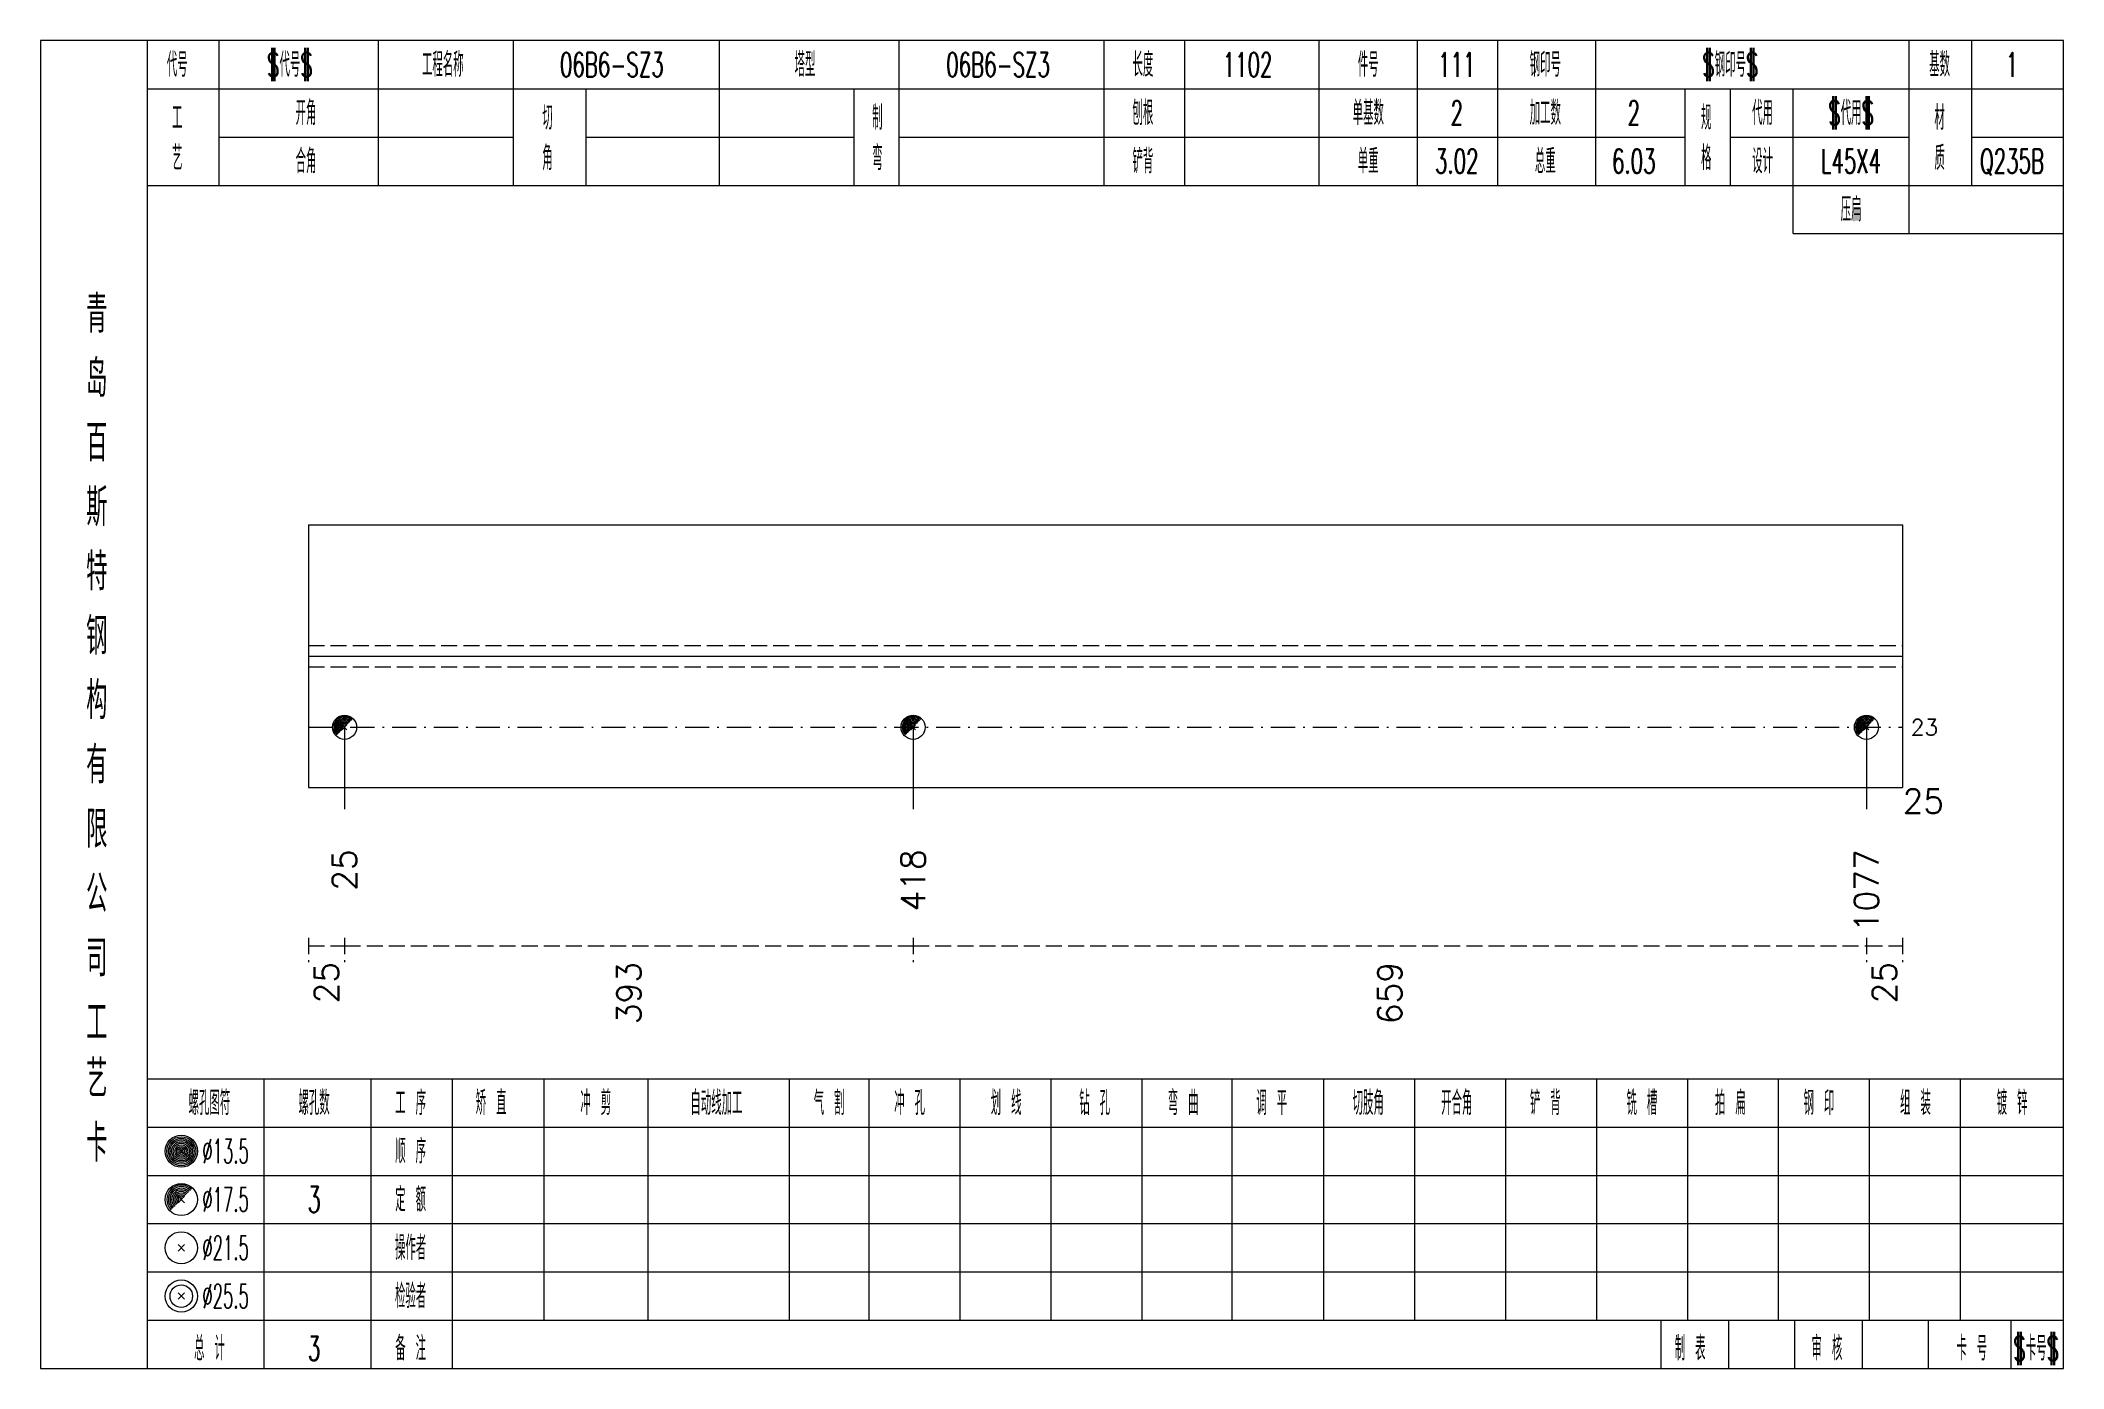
# Model space of a CAD drawing. Extents: x -533 to 8774, y 0 to 7979.
# Drawn here: x 2811.2 to 3062.6, y 7757.8 to 7922.8 of the extents above; entities that cross this region are included whole.
import ezdxf
from ezdxf.enums import TextEntityAlignment as Align

# ---------------------------------------------------------------- set-up
doc = ezdxf.new("R2010")
doc.units = 0
doc.header["$MEASUREMENT"] = 0
doc.linetypes.add('一点画线', pattern=[5.2, 3, -1, 0.2, -1])
doc.linetypes.add('虚线', pattern=[2.75, 2, -0.75])
doc.layers.get('0').update_dxf_attribs({"linetype": 'CONTINUOUS', "lineweight": 25})
for name, color, linetype, lineweight in [('1', 7, 'CONTINUOUS', 25), ('4', 7, 'CONTINUOUS', 25), ('5', 7, 'CONTINUOUS', 25)]:
    doc.layers.add(name, color=color, linetype=linetype, lineweight=lineweight)
doc.styles.get("Standard").update_dxf_attribs({"font": 'simplex.shx', "width": 0.7, "height": 3, "bigfont": 'gbhzfs.shx'})

msp = doc.modelspace()

# ---------------------------------------------------------------- texts
at = {"color": 7, "linetype": 'Continuous', "lineweight": 13}
msp.add_text('23', height=2, dxfattribs=at).set_placement((3043.6, 7837.44), align=Align.MIDDLE_LEFT)
at = {"color": 8, "linetype": 'Continuous', "lineweight": 9}
for s, p in [('25', (2846.75, 7808.27)), ('393', (2884.32, 7808.27)), ('659', (2978.87, 7808.27)), ('25', (3040.35, 7808.27))]:
    msp.add_text(s, height=3, rotation=90, dxfattribs=at).set_placement(p, align=Align.MIDDLE_RIGHT)
at = {"layer": '1', "color": 7, "linetype": 'Continuous', "lineweight": 13}
msp.add_text('25', height=3, dxfattribs=at).set_placement((3042.6, 7828.27), align=Align.MIDDLE_LEFT)
for s, p in [('25', (2848.99, 7822.27)), ('418', (2919.64, 7822.27)), ('1077', (3038.11, 7822.27))]:
    msp.add_text(s, height=3, rotation=90, dxfattribs=at).set_placement(p, align=Align.MIDDLE_RIGHT)
at = {"layer": '4', "color": 1, "linetype": 'Continuous', "lineweight": 13}
for s, height, width, p in [('$代号$', 3, 0.6, (2842.2, 7919.77)), ('$钢印号$', 3, 0.6, (3021.2, 7919.77)), ('代号', 3, 0.6, (2828.2, 7919.77)), ('工程名称', 3, 0.6, (2861.2, 7919.77)), ('06B6-SZ3', 3, 0.6, (2882.2, 7919.77)), ('塔型', 3, 0.6, (2906.2, 7919.77)), ('06B6-SZ3', 3, 0.6, (2930.2, 7919.77)), ('长度', 3, 0.6, (2948.2, 7919.77)), ('1102', 3, 0.6, (2961.2, 7919.77)), ('件号', 3, 0.6, (2976.2, 7919.77)), ('111', 3, 0.6, (2987.2, 7919.77)), ('钢印号', 3, 0.6, (2998.2, 7919.77)), ('基数', 3, 0.6, (3047.2, 7919.77)), ('1', 3, 0.6, (3056.2, 7919.77)), ('工', 3, 0.6, (2828.2, 7913.17)), ('开角', 3, 0.6, (2844.2, 7913.77)), ('切', 3, 0.6, (2874.2, 7913.17)), ('制', 3, 0.6, (2915.2, 7913.17)), ('刨根', 3, 0.6, (2948.2, 7913.77)), ('单基数', 3, 0.6, (2976.2, 7913.77)), ('2', 3, 0.6, (2987.2, 7913.77)), ('加工数', 3, 0.6, (2998.2, 7913.77)), ('2', 3, 0.6, (3009.2, 7913.77)), ('规', 3, 0.6, (3018.2, 7913.17)), ('代用', 3, 0.6, (3025.2, 7913.77)), ('$代用$', 3, 0.6, (3036.2, 7913.77)), ('材', 3, 0.6, (3047.2, 7913.17)), ('艺', 3, 0.6, (2828.2, 7908.17)), ('合角', 3, 0.6, (2844.2, 7907.77)), ('角', 3, 0.6, (2874.2, 7908.17)), ('弯', 3, 0.6, (2915.2, 7908.17)), ('铲背', 3, 0.6, (2948.2, 7907.77)), ('单重', 3, 0.6, (2976.2, 7907.77)), ('3.02', 3, 0.6, (2987.2, 7907.77)), ('总重', 3, 0.6, (2998.2, 7907.77)), ('6.03', 3, 0.6, (3009.2, 7907.77)), ('格', 3, 0.6, (3018.2, 7908.17)), ('设计', 3, 0.6, (3025.2, 7907.77)), ('L45X4', 3, 0.6, (3036.2, 7907.77)), ('质', 3, 0.6, (3047.2, 7908.17)), ('Q235B', 3, 0.6, (3056.2, 7907.77)), ('压扁', 3, 0.6, (3036.2, 7901.77)), ('青', 4.6, 0.8, (2818.2, 7888.77)), ('岛', 4.6, 0.8, (2818.2, 7880.77)), ('百', 4.6, 0.8, (2818.2, 7872.77)), ('斯', 4.6, 0.8, (2818.2, 7864.77)), ('特', 4.6, 0.8, (2818.2, 7856.77)), ('钢', 4.6, 0.8, (2818.2, 7848.77)), ('构', 4.6, 0.8, (2818.2, 7840.77)), ('有', 4.6, 0.8, (2818.2, 7832.77)), ('限', 4.6, 0.8, (2818.2, 7824.77)), ('公', 4.6, 0.8, (2818.2, 7816.77)), ('司', 4.6, 0.8, (2818.2, 7808.77)), ('工', 4.6, 0.8, (2818.2, 7800.77)), ('艺', 4.6, 0.8, (2818.2, 7793.77)), ('螺孔图符', 3, 0.6, (2832.2, 7790.77)), ('螺孔数', 3, 0.6, (2845.2, 7790.77)), ('工 序', 3, 0.6, (2857.2, 7790.77)), ('矫 直', 3, 0.6, (2867.2, 7790.77)), ('冲 剪', 3, 0.6, (2880.2, 7790.77)), ('自动线加工', 3, 0.6, (2895.2, 7790.77)), ('气 割', 3, 0.6, (2909.2, 7790.77)), ('冲 孔', 3, 0.6, (2919.2, 7790.77)), ('划 线', 3, 0.6, (2931.2, 7790.77)), ('钻 孔', 3, 0.6, (2942.2, 7790.77)), ('弯 曲', 3, 0.6, (2953.2, 7790.77)), ('调 平', 3, 0.6, (2964.2, 7790.77)), ('切肢角', 3, 0.6, (2976.2, 7790.77)), ('开合角', 3, 0.6, (2987.2, 7790.77)), ('铲 背', 3, 0.6, (2998.2, 7790.77)), ('铣 槽', 3, 0.6, (3010.2, 7790.77)), ('拍 扁', 3, 0.6, (3021.2, 7790.77)), ('钢 印', 3, 0.6, (3032.2, 7790.77)), ('组 装', 3, 0.6, (3044.2, 7790.77)), ('镀 锌', 3, 0.6, (3056.2, 7790.77)), ('卡', 4.6, 0.8, (2818.2, 7785.77)), ('%%C13.5', 3, 0.5, (2834.2, 7784.77)), ('顺 序', 3, 0.6, (2857.2, 7784.77)), ('%%C17.5', 3, 0.5, (2834.2, 7778.77)), ('3', 3.2, 0.6, (2845.2, 7778.77)), ('定 额', 3, 0.6, (2857.2, 7778.77)), ('%%C21.5', 3, 0.5, (2834.2, 7772.77)), ('操作者', 3, 0.6, (2857.2, 7772.77)), ('%%C25.5', 3, 0.5, (2834.2, 7766.77)), ('检验者', 3, 0.6, (2857.2, 7766.77)), ('总 计', 3, 0.6, (2832.2, 7760.27)), ('3', 3, 0.6, (2845.2, 7760.27)), ('备 注', 3, 0.6, (2857.2, 7760.27)), ('制 表', 3, 0.6, (3016.2, 7760.27)), ('审 核', 3, 0.6, (3033.2, 7760.27)), ('卡 号', 3, 0.6, (3051.2, 7760.27)), ('$卡号$', 3, 0.6, (3059.2, 7760.27))]:
    msp.add_text(s, height=height, dxfattribs=dict(at, width=width)).set_placement(p, align=Align.MIDDLE_CENTER)

# ---------------------------------------------------------------- blocks, each defined once
blk = doc.blocks.new('孔17.5')
at = {"layer": '5', "color": 7, "linetype": 'Continuous', "lineweight": 0}
for p, q in [((-0.2, -0.2), (0.2, 0.2)), ((-0.2, 0.2), (0.2, -0.2))]:
    blk.add_line(p, q, dxfattribs=at)
at = {"layer": '5', "color": 7, "linetype": 'Continuous', "lineweight": 13}
blk.add_circle((0, 0), 1, dxfattribs=at)
for radius in [0.9, 0.8, 0.7, 0.6, 0.5, 0.4, 0.3, 0.2, 0.1]:
    blk.add_arc((0, 0), radius, 45, 225, dxfattribs=at)

# ---------------------------------------------------------------- linework, layer by layer
at = {"color": 7, "linetype": 'Continuous', "lineweight": 18}
for p, q in [((2844.5, 7862.6), (2844.5, 7829.94)), ((2844.5, 7862.6), (3042.6, 7862.6)), ((3042.6, 7862.6), (3042.6, 7829.94)), ((2844.5, 7846.27), (3042.6, 7846.27))]:
    msp.add_line(p, q, dxfattribs=at)
at = {"color": 1, "linetype": '虚线', "lineweight": 18}
for p, q in [((2844.5, 7847.6), (3042.6, 7847.6)), ((2844.5, 7844.94), (3042.6, 7844.94))]:
    msp.add_line(p, q, dxfattribs=at)
at = {"color": 3, "linetype": '一点画线', "lineweight": 13}
msp.add_line((2844.5, 7837.44), (3042.6, 7837.44), dxfattribs=at)
at = {"color": 7, "linetype": 'Continuous', "lineweight": 13}
for p, q in [((2848.99, 7837.44), (2848.99, 7827.27)), ((2919.64, 7837.44), (2919.64, 7827.27)), ((3038.11, 7837.44), (3038.11, 7827.27))]:
    msp.add_line(p, q, dxfattribs=at)
at = {"color": 8, "linetype": '虚线', "lineweight": 9}
for p, q in [((2844.5, 7811.27), (2844.5, 7808.27)), ((2848.99, 7811.27), (2848.99, 7808.27)), ((2848.99, 7811.27), (2848.99, 7808.27)), ((2919.64, 7811.27), (2919.64, 7808.27)), ((2919.64, 7811.27), (2919.64, 7808.27)), ((3038.11, 7811.27), (3038.11, 7808.27)), ((3038.11, 7811.27), (3038.11, 7808.27)), ((3042.6, 7811.27), (3042.6, 7808.27)), ((2844.5, 7810.27), (2848.99, 7810.27)), ((2848.99, 7810.27), (2919.64, 7810.27)), ((2919.64, 7810.27), (3038.11, 7810.27)), ((3038.11, 7810.27), (3042.6, 7810.27))]:
    msp.add_line(p, q, dxfattribs=at)
at = {"layer": '1', "color": 7, "linetype": 'Continuous', "lineweight": 18}
msp.add_line((2844.5, 7829.94), (3042.6, 7829.94), dxfattribs=at)
at = {"layer": '4', "color": 1, "linetype": 'Continuous', "lineweight": 18}
for p, q in [((2824.5, 7757.77), (2824.5, 7922.77)), ((2833.4, 7904.77), (2833.4, 7922.77)), ((2853.2, 7904.77), (2853.2, 7922.77)), ((2870, 7904.77), (2870, 7922.77)), ((2895.6, 7904.77), (2895.6, 7922.77)), ((2917.9, 7904.77), (2917.9, 7922.77)), ((2943.4, 7904.77), (2943.4, 7922.77)), ((2953.4, 7904.77), (2953.4, 7922.77)), ((2970.1, 7904.77), (2970.1, 7922.77)), ((2982.3, 7904.77), (2982.3, 7922.77)), ((2992.3, 7904.77), (2992.3, 7922.77)), ((3004.5, 7904.77), (3004.5, 7922.77)), ((3043.4, 7898.77), (3043.4, 7922.77)), ((3051.2, 7904.77), (3051.2, 7922.77)), ((2824.5, 7916.77), (3062.6, 7916.77)), ((2879, 7904.77), (2879, 7916.77)), ((2912.3, 7904.77), (2912.3, 7916.77)), ((3015.6, 7904.77), (3015.6, 7916.77)), ((3021.2, 7904.77), (3021.2, 7916.77)), ((3029, 7898.77), (3029, 7916.77)), ((2833.4, 7910.77), (2870, 7910.77)), ((2879, 7910.77), (2912.3, 7910.77)), ((2917.9, 7910.77), (3015.6, 7910.77)), ((3021.2, 7910.77), (3043.4, 7910.77)), ((3051.2, 7910.77), (3062.6, 7910.77)), ((2824.5, 7904.77), (3062.6, 7904.77)), ((3029, 7898.77), (3062.6, 7898.77)), ((2824.5, 7793.77), (3062.6, 7793.77)), ((2839, 7757.77), (2839, 7793.77)), ((2852.3, 7757.77), (2852.3, 7793.77)), ((2862.4, 7757.77), (2862.4, 7793.77)), ((2873.8, 7763.77), (2873.8, 7793.77)), ((2886.7, 7763.77), (2886.7, 7793.77)), ((2904.3, 7763.77), (2904.3, 7793.77)), ((2914.2, 7763.77), (2914.2, 7793.77)), ((2925.5, 7763.77), (2925.5, 7793.77)), ((2936.8, 7763.77), (2936.8, 7793.77)), ((2948.1, 7763.77), (2948.1, 7793.77)), ((2959.3, 7763.77), (2959.3, 7793.77)), ((2970.7, 7763.77), (2970.7, 7793.77)), ((2982, 7763.77), (2982, 7793.77)), ((2993.3, 7763.77), (2993.3, 7793.77)), ((3004.6, 7763.77), (3004.6, 7793.77)), ((3015.9, 7763.77), (3015.9, 7793.77)), ((3027.2, 7763.77), (3027.2, 7793.77)), ((3038.5, 7763.77), (3038.5, 7793.77)), ((3049.8, 7763.77), (3049.8, 7793.77)), ((2824.5, 7787.77), (3062.6, 7787.77)), ((2824.5, 7781.77), (3062.6, 7781.77)), ((2824.5, 7775.77), (3062.6, 7775.77)), ((2824.5, 7769.77), (3062.6, 7769.77)), ((2824.5, 7763.77), (3062.6, 7763.77)), ((3012.6, 7757.77), (3012.6, 7763.77)), ((3021, 7757.77), (3021, 7763.77)), ((3029.2, 7757.77), (3029.2, 7763.77)), ((3037.6, 7757.77), (3037.6, 7763.77)), ((3045.8, 7757.77), (3045.8, 7763.77)), ((3056.1, 7757.77), (3056.1, 7763.77))]:
    msp.add_line(p, q, dxfattribs=at)
at = {"layer": '4', "color": 7, "linetype": 'Continuous', "lineweight": 13}
for p, q in [((2828.5, 7784.57), (2828.9, 7784.97)), ((2828.9, 7784.57), (2828.5, 7784.97)), ((2828.3, 7772.37), (2829.1, 7773.17)), ((2829.1, 7772.37), (2828.3, 7773.17)), ((2828.3, 7766.37), (2829.1, 7767.17)), ((2829.1, 7766.37), (2828.3, 7767.17))]:
    msp.add_line(p, q, dxfattribs=at)
at = {"layer": '4', "color": 7, "linetype": 'Continuous', "lineweight": 0}
for p, q in [((2828.3, 7778.37), (2829.1, 7779.17)), ((2828.3, 7779.17), (2829.1, 7778.37))]:
    msp.add_line(p, q, dxfattribs=at)
at = {"layer": '4', "color": 1, "linetype": 'Continuous', "lineweight": 18}
msp.add_lwpolyline([(2811.2, 7922.77), (2811.2, 7757.77), (3062.6, 7757.77), (3062.6, 7922.77)], close=True, dxfattribs=at)
at = {"layer": '4', "color": 7, "linetype": 'Continuous', "lineweight": 13}
for centre, radius in [((2828.7, 7784.77), 2), ((2828.7, 7784.77), 1.8), ((2828.7, 7784.77), 1.6), ((2828.7, 7784.77), 1.4), ((2828.7, 7784.77), 1.2), ((2828.7, 7784.77), 1), ((2828.7, 7784.77), 0.8), ((2828.7, 7784.77), 0.6), ((2828.7, 7784.77), 0.4), ((2828.7, 7784.77), 0.2), ((2828.7, 7778.77), 2), ((2828.7, 7772.77), 2), ((2828.7, 7766.77), 2), ((2828.7, 7766.77), 1.4)]:
    msp.add_circle(centre, radius, dxfattribs=at)
for radius in [1.8, 1.6, 1.4, 1.2, 1, 0.8, 0.6, 0.4, 0.2]:
    msp.add_arc((2828.7, 7778.77), radius, 45, 225, dxfattribs=at)

# ---------------------------------------------------------------- block references
at = {"layer": '1', "color": 7, "linetype": 'Continuous', "lineweight": 13, "xscale": 1.5, "yscale": 1.5, "zscale": 1.5}
for p in [(2848.99, 7837.44), (2919.64, 7837.44), (3038.11, 7837.44)]:
    msp.add_blockref('孔17.5', p, dxfattribs=at)

msp.set_redraw_order([(e.dxf.handle, doc.entitydb.next_handle()) for e in msp.query("TEXT MTEXT ATTDEF DIMENSION ARC_DIMENSION")])  # texts and dimensions are drawn at this point

doc.saveas('drawing.dxf')
